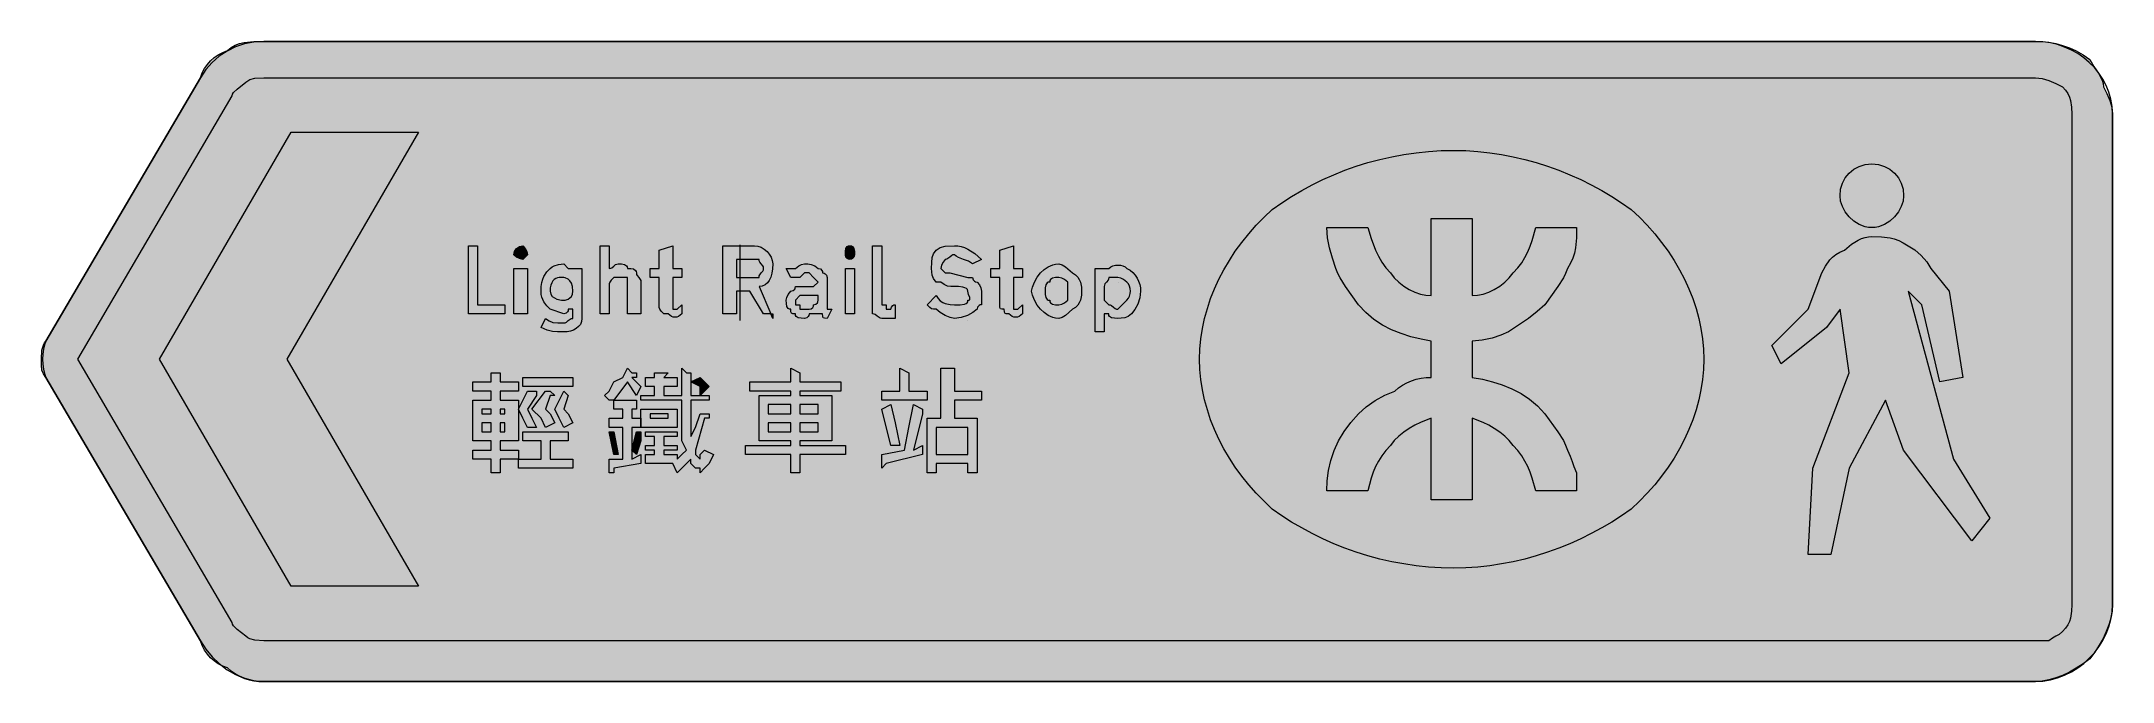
# Model space of a CAD drawing. Header units: metres. Extents: x 9 to 557, y 35 to 204.
import ezdxf

# ---------------------------------------------------------------- set-up
doc = ezdxf.new("R2010")
doc.units = ezdxf.units.M
for name, color, linetype, true_color in [('FILL_BLUE_0000FF', 7, 'Continuous', 0x0000ff), ('FILL_RED_FF0000', 7, 'Continuous', 0xff0000), ('FILL_WHITE_FFFFFF', 7, 'Continuous', 0xffffff), ('STROKE_BLUE_0000FF', 7, 'Continuous', 0x0000ff), ('STROKE_WHITE_FFFFFF', 7, 'Continuous', 0xffffff)]:
    doc.layers.add(name, color=color, linetype=linetype, true_color=true_color)

msp = doc.modelspace()

# ---------------------------------------------------------------- hatches: boundary and pattern name
at = {"layer": 'FILL_BLUE_0000FF', "true_color": 0x0000ff}
h = msp.add_hatch(color=7, dxfattribs=at)
h.dxf.hatch_style = 1
h.paths.add_polyline_path([(59.96, 189.81), (60.24, 190.26), (61.2, 191.16), (63.45, 192.96), (63.95, 193.36), (64.54, 193.65), (65.85, 194.01), (68.25, 194.16), (536.25, 194.16), (538.05, 193.95), (539.85, 193.41), (541.65, 192.64), (543.45, 191.76), (544.24, 190.86), (544.84, 189.96), (545.26, 189.06), (545.55, 188.16), (545.81, 186.36), (545.85, 184.56), (545.85, 54.96), (545.81, 53.16), (545.55, 51.36), (545.26, 50.46), (544.84, 49.56), (544.24, 48.66), (543.45, 47.76), (542.55, 47.05), (541.65, 46.56), (540.75, 46.07), (539.85, 45.36), (536.25, 45.36), (68.25, 45.36), (65.85, 45.51), (64.54, 45.87), (63.95, 46.16), (63.45, 46.56), (61.2, 48.36), (60.24, 49.26), (59.96, 49.71), (59.85, 50.16), (19.05, 119.76), (59.85, 189.36), (59.96, 189.81)])
at = {"layer": 'FILL_RED_FF0000', "true_color": 0xff0000}
h = msp.add_hatch(color=7, dxfattribs=at)
h.dxf.hatch_style = 1
h.paths.add_polyline_path([(379.29, 64.63), (375.96, 64.84), (372.67, 65.18), (369.41, 65.65), (366.2, 66.24), (363.03, 66.96), (359.92, 67.8), (356.85, 68.76), (353.84, 69.83), (350.89, 71.01), (348.01, 72.29), (345.19, 73.67), (342.44, 75.16), (339.76, 76.73), (337.17, 78.4), (334.65, 80.16), (332.46, 82.23), (330.38, 84.37), (328.42, 86.59), (326.59, 88.88), (324.88, 91.23), (323.3, 93.64), (321.86, 96.1), (320.55, 98.61), (319.38, 101.16), (318.36, 103.75), (317.49, 106.37), (316.76, 109.02), (316.19, 111.68), (315.78, 114.37), (315.53, 117.06), (315.45, 119.76), (315.53, 122.46), (315.78, 125.15), (316.19, 127.84), (316.76, 130.5), (317.49, 133.15), (318.36, 135.77), (319.38, 138.36), (320.55, 140.91), (321.86, 143.42), (323.3, 145.88), (324.88, 148.29), (326.59, 150.64), (328.42, 152.93), (330.38, 155.15), (332.46, 157.29), (334.65, 159.36), (337.17, 161.12), (339.76, 162.79), (342.44, 164.36), (345.19, 165.85), (348.01, 167.23), (350.89, 168.51), (353.84, 169.69), (356.85, 170.76), (359.92, 171.72), (363.03, 172.56), (366.2, 173.28), (369.41, 173.87), (372.67, 174.34), (375.96, 174.68), (379.29, 174.89), (382.65, 174.96), (385.8, 174.89), (388.94, 174.68), (392.08, 174.34), (395.19, 173.87), (398.29, 173.28), (401.36, 172.56), (404.4, 171.72), (407.4, 170.76), (410.36, 169.69), (413.27, 168.51), (416.13, 167.23), (418.93, 165.85), (421.67, 164.36), (424.34, 162.79), (426.93, 161.12), (429.45, 159.36), (431.64, 157.29), (433.72, 155.15), (435.68, 152.93), (437.51, 150.64), (439.22, 148.29), (440.8, 145.88), (442.24, 143.42), (443.55, 140.91), (444.72, 138.36), (445.74, 135.77), (446.61, 133.15), (447.34, 130.5), (447.91, 127.84), (448.32, 125.15), (448.57, 122.46), (448.65, 119.76), (448.57, 117.06), (448.32, 114.37), (447.91, 111.68), (447.34, 109.02), (446.61, 106.37), (445.74, 103.75), (444.72, 101.16), (443.55, 98.61), (442.24, 96.1), (440.8, 93.64), (439.22, 91.23), (437.51, 88.88), (435.68, 86.59), (433.72, 84.37), (431.64, 82.23), (429.45, 80.16), (426.93, 78.4), (424.34, 76.73), (421.67, 75.16), (418.93, 73.67), (416.13, 72.29), (413.27, 71.01), (410.36, 69.83), (407.4, 68.76), (404.4, 67.8), (401.36, 66.96), (398.29, 66.24), (395.19, 65.65), (392.08, 65.18), (388.94, 64.84), (385.8, 64.63), (382.65, 64.56), (379.29, 64.63)])
at = {"layer": 'FILL_WHITE_FFFFFF', "true_color": 0xffffff}
h = msp.add_hatch(color=7, dxfattribs=at)
h.dxf.hatch_style = 1
h.paths.add_polyline_path([(538.05, 203.7), (539.85, 203.52), (541.65, 203.19), (543.45, 202.71), (545.25, 202.06), (547.05, 201.23), (548.85, 200.2), (550.65, 198.96), (551.72, 197.16), (552.9, 195.36), (553.86, 193.56), (554.14, 192.66), (554.25, 191.76), (555.13, 189.96), (555.9, 188.16), (556.44, 186.36), (556.65, 184.56), (556.65, 54.96), (556.54, 53.16), (556.22, 51.36), (555.7, 49.56), (555, 47.76), (554.13, 45.96), (553.11, 44.16), (551.94, 42.36), (550.65, 40.56), (548.85, 39.27), (547.05, 38.1), (545.25, 37.08), (543.45, 36.21), (541.65, 35.51), (539.85, 34.99), (538.05, 34.67), (536.25, 34.56), (68.25, 34.56), (66.9, 34.62), (65.57, 34.78), (64.26, 35.07), (63, 35.46), (61.79, 35.97), (60.66, 36.58), (59.6, 37.32), (58.65, 38.16), (57.36, 38.67), (56.17, 39.28), (55.11, 40.02), (54.15, 40.86), (53.31, 41.82), (52.57, 42.88), (51.96, 44.07), (51.45, 45.36), (10.65, 114.96), (9.96, 115.88), (9.6, 116.91), (9.47, 118.17), (9.45, 119.76), (9.6, 122.16), (9.96, 123.47), (10.25, 124.06), (10.65, 124.56), (51.45, 194.16), (51.96, 195.45), (52.57, 196.63), (53.31, 197.7), (54.15, 198.66), (55.11, 199.5), (56.17, 200.23), (57.36, 200.85), (58.65, 201.36), (59.6, 202.15), (60.66, 202.75), (61.79, 203.17), (63, 203.46), (65.57, 203.72), (68.25, 203.76), (536.25, 203.76), (538.05, 203.7)])
h = msp.add_hatch(color=7, dxfattribs=at)
h.dxf.hatch_style = 1
h.paths.add_polyline_path([(109.05, 59.76), (75.45, 59.76), (40.65, 119.76), (75.45, 179.76), (109.05, 179.76), (74.25, 119.76), (109.05, 59.76)])
h = msp.add_hatch(color=7, dxfattribs=at)
h.dxf.hatch_style = 1
h.paths.add_polyline_path([(484.81, 164.7), (485.29, 166.3), (486.04, 167.73), (487.05, 168.96), (488.28, 169.97), (489.71, 170.72), (491.31, 171.2), (493.05, 171.36), (494.79, 171.2), (496.39, 170.72), (497.82, 169.97), (499.05, 168.96), (500.06, 167.73), (500.81, 166.3), (501.29, 164.7), (501.45, 162.96), (501.29, 161.57), (500.81, 160.13), (500.06, 158.72), (499.05, 157.41), (497.82, 156.27), (496.39, 155.37), (494.79, 154.77), (493.94, 154.61), (493.05, 154.56), (492.16, 154.61), (491.31, 154.77), (489.71, 155.37), (488.28, 156.27), (487.05, 157.41), (486.04, 158.72), (485.29, 160.13), (484.81, 161.57), (484.65, 162.96), (484.81, 164.7)])
h = msp.add_hatch(color=7, dxfattribs=at)
h.dxf.hatch_style = 1
h.paths.add_polyline_path([(349.16, 87.66), (349.52, 90.34), (350.13, 93), (351, 95.61), (352.16, 98.17), (353.61, 100.65), (355.37, 103.06), (357.45, 105.36), (359.46, 107.14), (361.8, 108.81), (364.37, 110.25), (367.05, 111.36), (368, 112.2), (369.06, 112.93), (370.19, 113.55), (371.4, 114.06), (372.66, 114.45), (373.97, 114.73), (375.3, 114.9), (376.65, 114.96), (376.65, 124.56), (373.95, 125.07), (371.29, 125.72), (368.68, 126.54), (366.15, 127.56), (363.74, 128.8), (361.46, 130.3), (359.36, 132.07), (357.45, 134.16), (354, 138.96), (352.56, 141.25), (351.95, 142.46), (351.45, 143.76), (350.57, 146.46), (349.8, 149.16), (349.26, 151.86), (349.05, 154.56), (359.85, 154.56), (360.79, 151.67), (361.95, 148.56), (362.69, 146.99), (363.56, 145.45), (364.61, 143.96), (365.85, 142.56), (366.86, 141.27), (368.04, 140.1), (369.37, 139.08), (370.8, 138.21), (372.28, 137.51), (373.78, 136.99), (375.25, 136.67), (376.65, 136.56), (376.65, 156.96), (387.45, 156.96), (387.45, 136.56), (388.85, 136.67), (390.32, 136.99), (391.82, 137.51), (393.3, 138.21), (394.73, 139.08), (396.06, 140.1), (397.24, 141.27), (398.25, 142.56), (399.49, 143.91), (400.54, 145.28), (401.41, 146.67), (402.15, 148.11), (402.77, 149.6), (403.31, 151.17), (404.25, 154.56), (415.05, 154.56), (415.01, 151.86), (414.75, 149.16), (414.46, 147.81), (414.04, 146.46), (413.44, 145.11), (412.65, 143.76), (412.15, 142.46), (411.54, 141.25), (410.1, 138.96), (406.65, 134.16), (404.64, 132.36), (402.3, 130.56), (397.05, 126.96), (395.04, 126.08), (392.7, 125.31), (390.13, 124.77), (387.45, 124.56), (387.45, 114.96), (390.15, 114.45), (392.81, 113.8), (395.42, 112.98), (397.95, 111.96), (400.36, 110.72), (402.64, 109.22), (404.74, 107.45), (406.65, 105.36), (410.1, 100.56), (411.54, 98.27), (412.15, 97.06), (412.65, 95.76), (413.36, 94.15), (413.85, 92.76), (414.34, 91.37), (415.05, 89.76), (415.05, 84.96), (404.25, 84.96), (403.31, 88.35), (402.77, 89.92), (402.15, 91.41), (401.41, 92.85), (400.54, 94.24), (399.49, 95.61), (398.25, 96.96), (397.24, 98.25), (396.06, 99.43), (394.73, 100.5), (393.3, 101.46), (391.82, 102.3), (390.32, 103.03), (387.45, 104.16), (387.45, 82.56), (376.65, 82.56), (376.65, 104.16), (373.78, 103.03), (372.28, 102.3), (370.8, 101.46), (369.37, 100.5), (368.04, 99.43), (366.86, 98.25), (365.85, 96.96), (364.61, 95.61), (363.56, 94.24), (362.69, 92.85), (361.95, 91.41), (361.33, 89.92), (360.79, 88.35), (359.85, 84.96), (349.05, 84.96), (349.16, 87.66)])
h = msp.add_hatch(color=7, dxfattribs=at)
h.dxf.hatch_style = 1
h.paths.add_polyline_path([(122.25, 149.76), (124.65, 149.76), (124.65, 134.16), (131.85, 134.16), (131.85, 131.76), (122.25, 131.76), (122.25, 149.76)])
h = msp.add_hatch(color=7, dxfattribs=at)
h.dxf.hatch_style = 1
h.paths.add_polyline_path([(136.65, 146.16), (135.77, 146.35), (135, 146.76), (134.25, 147.36), (134.46, 148.24), (135, 149.01), (135.77, 149.55), (136.65, 149.76), (137.25, 149.01), (137.66, 148.24), (137.85, 147.36), (136.65, 146.16)])
h = msp.add_hatch(color=7, dxfattribs=at)
h.dxf.hatch_style = 1
h.paths.add_polyline_path([(164.25, 140.16), (164.25, 141.36), (161.85, 141.36), (160.65, 141.36), (159.96, 140.65), (159.6, 140.16), (159.47, 139.67), (159.45, 138.96), (159.45, 131.76), (157.05, 131.76), (157.05, 149.76), (159.45, 149.76), (159.45, 143.76), (159.85, 143.81), (160.16, 143.95), (160.65, 144.36), (161.14, 144.77), (161.45, 144.91), (161.85, 144.96), (162.73, 144.94), (163.5, 144.81), (164.04, 144.45), (164.2, 144.16), (164.25, 143.76), (165.13, 143.74), (165.9, 143.61), (166.44, 143.25), (166.6, 142.96), (166.65, 142.56), (166.7, 142.16), (166.84, 141.85), (167.25, 141.36), (167.66, 140.87), (167.8, 140.56), (167.85, 140.16), (167.85, 131.76), (164.25, 131.76), (164.25, 138.96), (164.25, 140.16)])
h = msp.add_hatch(color=7, dxfattribs=at)
h.dxf.hatch_style = 1
h.paths.add_polyline_path([(176.25, 132.96), (177.45, 132.96), (178.65, 134.16), (178.65, 131.76), (177.75, 131.08), (177.3, 130.92), (176.85, 130.86), (176.4, 130.92), (175.95, 131.08), (175.05, 131.76), (173.85, 131.76), (173.16, 132.47), (172.8, 132.96), (172.67, 133.45), (172.65, 134.16), (172.65, 141.36), (170.25, 141.36), (170.25, 143.76), (172.65, 143.76), (172.65, 148.56), (176.25, 149.76), (176.25, 143.76), (178.65, 143.76), (178.65, 141.36), (176.25, 141.36), (176.25, 134.16), (176.25, 132.96)])
h = msp.add_hatch(color=7, dxfattribs=at)
h.dxf.hatch_style = 1
h.paths.add_polyline_path([(193.05, 131.76), (189.45, 131.76), (189.45, 149.76), (197.85, 149.76), (198.75, 149.65), (199.61, 149.35), (200.42, 148.87), (201.15, 148.26), (201.76, 147.53), (202.24, 146.72), (202.54, 145.86), (202.65, 144.96), (202.59, 143.67), (202.42, 142.5), (202.14, 141.48), (201.75, 140.61), (201.24, 139.91), (200.62, 139.39), (199.89, 139.07), (199.05, 138.96), (202.14, 131.76), (200.25, 131.76), (196.65, 137.76), (193.05, 137.76), (193.05, 131.76)])
h.paths.add_polyline_path([(199.05, 141.36), (199.1, 141.76), (199.24, 142.07), (199.65, 142.56), (200.06, 143.05), (200.2, 143.36), (200.25, 143.76), (200.2, 144.16), (200.06, 144.47), (199.65, 144.96), (199.24, 145.45), (199.1, 145.76), (199.05, 146.16), (197.85, 146.16), (193.05, 146.16), (193.05, 141.36), (197.85, 141.36), (199.05, 141.36)], flags=16)
h = msp.add_hatch(color=7, dxfattribs=at)
h.dxf.hatch_style = 1
h.paths.add_polyline_path([(224.1, 146.76), (223.74, 146.35), (223.45, 146.21), (223.05, 146.16), (222.65, 146.21), (222.36, 146.35), (222, 146.76), (221.85, 147.36), (221.87, 148.24), (222, 149.01), (222.36, 149.55), (222.65, 149.71), (223.05, 149.76), (223.45, 149.71), (223.74, 149.55), (224.1, 149.01), (224.23, 148.24), (224.25, 147.36), (224.1, 146.76)])
h = msp.add_hatch(color=7, dxfattribs=at)
h.dxf.hatch_style = 1
h.paths.add_polyline_path([(229.05, 149.76), (231.45, 149.76), (231.45, 134.16), (232.65, 134.16), (232.65, 132.96), (233.85, 132.96), (234, 133.56), (234.36, 133.97), (234.65, 134.11), (235.05, 134.16), (235.05, 130.56), (232.65, 130.56), (231.45, 130.56), (231.05, 130.61), (230.74, 130.75), (230.25, 131.16), (229.76, 131.57), (229.45, 131.71), (229.05, 131.76), (229.05, 134.16), (229.05, 149.76)])
h = msp.add_hatch(color=7, dxfattribs=at)
h.dxf.hatch_style = 1
h.paths.add_polyline_path([(254.95, 145.36), (254.36, 145.67), (253.05, 146.16), (251.74, 146.65), (251.15, 146.96), (250.65, 147.36), (250.25, 147.31), (249.94, 147.17), (249.45, 146.76), (248.96, 146.35), (248.65, 146.21), (248.25, 146.16), (247.65, 145.41), (247.24, 144.64), (247.05, 143.76), (248.25, 142.56), (249.45, 142.56), (254.25, 141.36), (255.45, 141.36), (255.6, 140.76), (255.96, 140.35), (256.25, 140.21), (256.65, 140.16), (257.25, 139.41), (257.66, 138.64), (257.85, 137.76), (257.85, 136.56), (257.85, 135.36), (257.85, 134.16), (257.45, 134.11), (257.16, 133.97), (256.8, 133.56), (256.65, 132.96), (255.54, 132.08), (254.1, 131.31), (252.43, 130.77), (250.65, 130.56), (249.56, 130.77), (248.25, 131.31), (246.94, 132.08), (245.85, 132.96), (245.14, 132.98), (244.65, 133.11), (244.16, 133.47), (243.45, 134.16), (245.85, 136.56), (246.35, 135.77), (246.94, 135.17), (247.58, 134.75), (248.25, 134.46), (249.56, 134.2), (250.65, 134.16), (252.22, 134.18), (253.35, 134.31), (253.74, 134.45), (254.02, 134.67), (254.19, 134.96), (254.25, 135.36), (254.59, 135.41), (254.76, 135.57), (254.7, 136.11), (254.42, 136.88), (254.25, 137.76), (254.14, 138.16), (253.86, 138.45), (253.43, 138.67), (252.9, 138.81), (251.72, 138.94), (250.65, 138.96), (249.75, 138.98), (248.85, 139.11), (247.95, 139.47), (247.05, 140.16), (245.85, 140.16), (245.16, 141.06), (244.8, 141.96), (244.67, 142.86), (244.65, 143.76), (244.67, 145.35), (244.8, 146.61), (245.16, 147.64), (245.85, 148.56), (246.35, 148.96), (246.94, 149.25), (248.25, 149.61), (250.65, 149.76), (251.55, 149.7), (252.45, 149.53), (253.35, 149.25), (254.25, 148.86), (256.05, 147.73), (257.85, 146.16), (255.45, 144.96), (254.95, 145.36)])
h = msp.add_hatch(color=7, dxfattribs=at)
h.dxf.hatch_style = 1
h.paths.add_polyline_path([(266.25, 132.96), (267.45, 132.96), (268.65, 134.16), (268.65, 131.76), (267.75, 131.08), (267.3, 130.92), (266.85, 130.86), (266.4, 130.92), (265.95, 131.08), (265.05, 131.76), (264.36, 131.78), (264, 131.91), (263.87, 132.27), (263.85, 132.96), (263.16, 132.98), (262.8, 133.11), (262.67, 133.47), (262.65, 134.16), (262.65, 141.36), (260.25, 141.36), (260.25, 143.76), (262.65, 143.76), (262.65, 148.56), (266.25, 149.76), (266.25, 143.76), (268.65, 143.76), (268.65, 141.36), (266.25, 141.36), (266.25, 134.16), (266.25, 132.96)])
h = msp.add_hatch(color=7, dxfattribs=at)
h.dxf.hatch_style = 1
h.paths.add_polyline_path([(476.25, 68.16), (477.45, 90.96), (487.05, 116.16), (484.65, 132.96), (481.05, 128.16), (469.05, 118.56), (466.65, 123.36), (476.25, 132.96), (479.85, 142.56), (480.79, 144.34), (481.95, 146.01), (482.69, 146.77), (483.56, 147.45), (484.61, 148.06), (485.85, 148.56), (487.65, 150.13), (489.45, 151.26), (490.35, 151.65), (491.25, 151.93), (492.15, 152.1), (493.05, 152.16), (495.56, 152.12), (497.85, 151.86), (498.98, 151.57), (500.14, 151.15), (501.35, 150.55), (502.65, 149.76), (504.43, 148.65), (506.1, 147.21), (507.54, 145.54), (508.65, 143.76), (513.45, 137.76), (517.05, 114.96), (511.05, 113.76), (506.25, 134.16), (502.65, 137.76), (514.65, 93.36), (524.25, 77.76), (519.45, 71.76), (501.45, 95.76), (496.65, 108.96), (487.05, 90.96), (482.25, 68.16), (476.25, 68.16)])
h = msp.add_hatch(color=7, dxfattribs=at)
h.dxf.hatch_style = 1
h.paths.add_polyline_path([(134.25, 131.76), (134.25, 143.76), (137.85, 143.76), (137.85, 131.76), (134.25, 131.76)])
h = msp.add_hatch(color=7, dxfattribs=at)
h.dxf.hatch_style = 1
h.paths.add_polyline_path([(152.25, 130.56), (152.14, 129.72), (151.84, 128.98), (151.36, 128.37), (150.75, 127.86), (150.02, 127.47), (149.21, 127.18), (148.35, 127.02), (147.45, 126.96), (145.84, 126.98), (144.45, 127.11), (143.06, 127.47), (141.45, 128.16), (142.65, 130.56), (143.57, 129.87), (144.6, 129.51), (145.86, 129.38), (147.45, 129.36), (147.85, 129.41), (148.16, 129.55), (148.65, 129.96), (149.14, 130.37), (149.45, 130.51), (149.85, 130.56), (149.85, 131.76), (149.85, 132.96), (148.65, 132.96), (148.6, 132.56), (148.46, 132.27), (148.05, 131.91), (147.45, 131.76), (143.85, 132.96), (142.97, 133.88), (142.2, 134.91), (141.66, 136.17), (141.5, 136.91), (141.45, 137.76), (141.5, 139), (141.66, 140.05), (141.89, 140.92), (142.2, 141.66), (142.97, 142.82), (143.85, 143.76), (144.35, 144.16), (144.92, 144.45), (146.1, 144.81), (147.45, 144.96), (148.65, 143.76), (149.85, 143.76), (152.25, 143.76), (152.25, 130.56)])
h.paths.add_polyline_path([(145.8, 141.3), (145.37, 141.13), (144.96, 140.85), (144.6, 140.46), (144.29, 139.95), (144.06, 139.33), (143.9, 138.6), (143.85, 137.76), (144, 136.97), (144.41, 136.37), (144.99, 135.95), (145.65, 135.66), (146.89, 135.4), (147.45, 135.36), (147.82, 135.4), (148.65, 135.66), (149.09, 135.95), (149.47, 136.37), (149.75, 136.97), (149.85, 137.76), (149.75, 138.95), (149.47, 139.84), (149.09, 140.48), (148.65, 140.91), (147.82, 141.3), (147.45, 141.36), (146.25, 141.36), (145.8, 141.3)], flags=16)
h = msp.add_hatch(color=7, dxfattribs=at)
h.dxf.hatch_style = 1
h.paths.add_polyline_path([(208.65, 143.76), (209.53, 144.45), (210.3, 144.81), (211.05, 144.96), (211.95, 144.94), (212.85, 144.81), (213.75, 144.45), (214.65, 143.76), (215.25, 143.61), (215.66, 143.25), (215.8, 142.96), (215.85, 142.56), (216.25, 142.51), (216.54, 142.37), (216.9, 141.96), (217.05, 141.36), (217.05, 138.96), (217.05, 134.16), (217.05, 132.96), (218.25, 132.96), (217.05, 130.56), (216.36, 130.58), (216, 130.71), (215.87, 131.07), (215.85, 131.76), (214.65, 131.76), (212.25, 131.76), (212.2, 131.36), (212.06, 131.07), (211.65, 130.71), (211.05, 130.56), (210.17, 130.58), (209.4, 130.71), (208.86, 131.07), (208.7, 131.36), (208.65, 131.76), (207.96, 131.78), (207.6, 131.91), (207.47, 132.27), (207.45, 132.96), (207.05, 133.01), (206.76, 133.17), (206.4, 133.71), (206.27, 134.48), (206.25, 135.36), (206.4, 136.11), (206.76, 136.88), (207.45, 137.76), (208.05, 137.91), (208.46, 138.27), (208.6, 138.56), (208.65, 138.96), (211.05, 138.96), (212.25, 138.96), (213.45, 138.96), (214.65, 140.16), (213.45, 141.36), (212.25, 142.56), (211.05, 142.56), (209.85, 141.36), (207.45, 141.36), (206.25, 143.76), (207.45, 143.76), (208.65, 143.76)])
h.paths.add_polyline_path([(212.85, 133.11), (213.26, 133.47), (213.4, 133.76), (213.45, 134.16), (214.05, 134.31), (214.46, 134.67), (214.6, 134.96), (214.65, 135.36), (214.65, 136.56), (212.25, 136.56), (211.05, 136.56), (209.85, 136.56), (208.65, 135.36), (208.65, 134.16), (209.85, 134.16), (209.85, 132.96), (211.05, 132.96), (212.25, 132.96), (212.85, 133.11)], flags=16)
h = msp.add_hatch(color=7, dxfattribs=at)
h.dxf.hatch_style = 1
h.paths.add_polyline_path([(221.85, 131.76), (221.85, 143.76), (224.25, 143.76), (224.25, 131.76), (221.85, 131.76)])
h = msp.add_hatch(color=7, dxfattribs=at)
h.dxf.hatch_style = 1
h.paths.add_polyline_path([(271.8, 140.16), (272.57, 141.47), (273.45, 142.56), (274.37, 143.44), (275.4, 144.21), (276.66, 144.75), (277.4, 144.91), (278.25, 144.96), (279.15, 144.75), (280.05, 144.21), (281.85, 142.56), (282.64, 142.06), (283.24, 141.47), (283.66, 140.83), (283.95, 140.16), (284.21, 138.85), (284.25, 137.76), (284.21, 136.67), (283.95, 135.36), (283.66, 134.69), (283.24, 134.05), (282.64, 133.46), (281.85, 132.96), (280.05, 131.31), (279.15, 130.77), (278.25, 130.56), (277.4, 130.61), (276.66, 130.77), (275.4, 131.31), (274.37, 132.08), (273.45, 132.96), (272.57, 134.05), (271.8, 135.36), (271.26, 136.67), (271.05, 137.76), (271.26, 138.85), (271.8, 140.16)])
h.paths.add_polyline_path([(276.6, 141.21), (276.06, 140.85), (275.9, 140.56), (275.85, 140.16), (275.45, 140.11), (275.16, 139.95), (274.8, 139.41), (274.67, 138.64), (274.65, 137.76), (274.67, 136.88), (274.8, 136.11), (275.16, 135.57), (275.45, 135.41), (275.85, 135.36), (275.9, 134.96), (276.06, 134.67), (276.6, 134.31), (277.37, 134.18), (278.25, 134.16), (279, 134.31), (279.77, 134.67), (280.65, 135.36), (280.65, 137.76), (280.65, 140.16), (279.77, 140.85), (279, 141.21), (278.25, 141.36), (277.37, 141.34), (276.6, 141.21)], flags=16)
h = msp.add_hatch(color=7, dxfattribs=at)
h.dxf.hatch_style = 1
h.paths.add_polyline_path([(292.54, 144.43), (293.18, 144.6), (293.85, 144.66), (294.52, 144.6), (295.16, 144.43), (295.75, 144.15), (296.25, 143.76), (297.09, 143.26), (297.82, 142.65), (298.44, 141.97), (298.95, 141.21), (299.34, 140.4), (299.62, 139.54), (299.79, 138.66), (299.85, 137.76), (299.64, 135.98), (299.1, 134.31), (298.33, 132.87), (297.45, 131.76), (296.55, 131.07), (295.65, 130.71), (294.75, 130.58), (293.85, 130.56), (292.97, 130.58), (292.2, 130.71), (291.66, 131.07), (291.5, 131.36), (291.45, 131.76), (290.25, 131.76), (290.25, 126.96), (287.85, 126.96), (287.85, 143.76), (290.25, 143.76), (291.45, 143.76), (291.95, 144.15), (292.54, 144.43)])
h.paths.add_polyline_path([(291.26, 140.65), (290.85, 140.16), (290.44, 139.67), (290.3, 139.36), (290.25, 138.96), (290.25, 136.56), (290.25, 135.36), (291.45, 134.16), (291.85, 134.11), (292.16, 133.97), (292.65, 133.56), (293.14, 133.15), (293.45, 133.01), (293.85, 132.96), (296.25, 135.36), (296.64, 135.86), (296.92, 136.45), (297.09, 137.09), (297.15, 137.76), (297.09, 138.43), (296.92, 139.07), (296.64, 139.66), (296.25, 140.16), (295.37, 140.85), (294.6, 141.21), (293.85, 141.36), (291.45, 141.36), (291.4, 140.96), (291.26, 140.65)], flags=16)
h = msp.add_hatch(color=7, dxfattribs=at)
h.dxf.hatch_style = 1
h.paths.add_polyline_path([(202.65, 131.76), (202.65, 130.56), (202.14, 131.76), (202.65, 131.76)])
h = msp.add_hatch(color=7, dxfattribs=at)
h.dxf.hatch_style = 1
h.paths.add_polyline_path([(130.65, 114.96), (130.65, 113.76), (135.45, 113.76), (135.45, 111.36), (130.65, 111.36), (130.65, 108.96), (135.45, 108.96), (135.45, 98.16), (130.65, 98.16), (130.65, 95.76), (135.45, 95.76), (135.45, 93.36), (130.65, 93.36), (130.65, 89.76), (128.25, 89.76), (128.25, 93.36), (123.45, 93.36), (123.45, 95.76), (128.25, 95.76), (128.25, 98.16), (123.45, 98.16), (123.45, 108.96), (128.25, 108.96), (128.25, 111.36), (123.45, 111.36), (123.45, 113.76), (128.25, 113.76), (128.25, 116.16), (129.45, 116.16), (130.65, 116.16), (130.65, 114.96)])
h.paths.add_polyline_path([(128.25, 105.36), (128.25, 106.56), (125.85, 106.56), (125.85, 105.36), (128.25, 105.36)], flags=16)
h.paths.add_polyline_path([(130.65, 105.36), (131.85, 105.36), (131.85, 106.56), (130.65, 106.56), (130.65, 105.36)], flags=16)
h.paths.add_polyline_path([(125.85, 102.96), (125.85, 100.56), (128.25, 100.56), (128.25, 102.96), (125.85, 102.96)], flags=16)
h.paths.add_polyline_path([(131.85, 102.96), (130.65, 102.96), (130.65, 100.56), (131.85, 100.56), (131.85, 102.96)], flags=16)
h = msp.add_hatch(color=7, dxfattribs=at)
h.dxf.hatch_style = 1
h.paths.add_polyline_path([(149.85, 114.96), (149.85, 112.56), (136.65, 112.56), (136.65, 114.96), (149.85, 114.96)])
h = msp.add_hatch(color=7, dxfattribs=at)
h.dxf.hatch_style = 1
h.paths.add_polyline_path([(160.65, 113.76), (163.05, 114.96), (164.25, 117.36), (165.45, 116.16), (166.65, 116.16), (166.65, 114.96), (165.45, 114.96), (167.85, 112.56), (166.65, 110.16), (164.25, 113.76), (160.65, 108.96), (159.45, 108.96), (158.25, 110.16), (159.45, 111.36), (160.65, 113.76)])
h = msp.add_hatch(color=7, dxfattribs=at)
h.dxf.hatch_style = 1
h.paths.add_polyline_path([(171.45, 114.96), (171.45, 116.16), (173.85, 116.16), (175.05, 116.16), (173.85, 114.96), (177.45, 114.96), (177.45, 112.56), (173.85, 112.56), (173.85, 110.16), (178.65, 110.16), (178.65, 117.36), (179.85, 116.16), (181.05, 116.16), (181.05, 114.96), (181.05, 110.16), (185.85, 110.16), (185.85, 108.96), (181.05, 108.96), (181.05, 102.96), (181.05, 99.36), (182.25, 101.76), (183.45, 105.36), (184.65, 105.36), (185.85, 105.36), (185.85, 104.16), (184.65, 104.16), (182.25, 95.76), (182.25, 94.56), (183.45, 93.36), (183.45, 94.56), (184.65, 95.76), (187.05, 94.56), (185.85, 92.16), (184.65, 90.96), (183.45, 89.76), (183.45, 90.96), (182.25, 90.96), (181.05, 92.16), (181.05, 93.36), (177.45, 89.76), (176.25, 92.16), (169.05, 92.16), (169.05, 94.56), (171.45, 94.56), (171.45, 95.76), (169.05, 95.76), (169.05, 96.96), (171.45, 96.96), (171.45, 99.36), (169.05, 99.36), (169.05, 100.56), (177.45, 100.56), (177.45, 99.36), (173.85, 99.36), (173.85, 96.96), (177.45, 96.96), (177.45, 95.76), (173.85, 95.76), (173.85, 94.56), (177.45, 94.56), (177.45, 93.36), (178.65, 94.56), (179.85, 95.76), (178.65, 98.16), (178.65, 100.56), (178.65, 104.16), (178.65, 108.96), (167.85, 108.96), (167.85, 110.16), (171.45, 110.16), (171.45, 112.56), (169.05, 112.56), (169.05, 114.96), (171.45, 114.96)])
h = msp.add_hatch(color=7, dxfattribs=at)
h.dxf.hatch_style = 1
h.paths.add_polyline_path([(183.45, 112.56), (181.05, 113.76), (183.45, 114.96), (185.85, 112.56), (183.45, 110.16), (183.45, 112.56)])
h = msp.add_hatch(color=7, dxfattribs=at)
h.dxf.hatch_style = 1
h.paths.add_polyline_path([(220.65, 113.76), (220.65, 111.36), (209.85, 111.36), (209.85, 110.16), (218.25, 110.16), (218.25, 98.16), (209.85, 98.16), (209.85, 96.96), (221.85, 96.96), (221.85, 94.56), (209.85, 94.56), (209.85, 89.76), (207.45, 89.76), (207.45, 94.56), (195.45, 94.56), (195.45, 96.96), (207.45, 96.96), (207.45, 98.16), (199.05, 98.16), (199.05, 110.16), (207.45, 110.16), (207.45, 111.36), (196.65, 111.36), (196.65, 113.76), (207.45, 113.76), (207.45, 117.36), (209.85, 116.16), (209.85, 113.76), (220.65, 113.76)])
h.paths.add_polyline_path([(207.45, 105.36), (207.45, 107.76), (201.45, 107.76), (201.45, 105.36), (207.45, 105.36)], flags=16)
h.paths.add_polyline_path([(201.45, 100.56), (207.45, 100.56), (207.45, 102.96), (201.45, 102.96), (201.45, 100.56)], flags=16)
h.paths.add_polyline_path([(209.85, 107.76), (209.85, 105.36), (214.65, 105.36), (214.65, 107.76), (209.85, 107.76)], flags=16)
h.paths.add_polyline_path([(214.65, 102.96), (209.85, 102.96), (209.85, 100.56), (214.65, 100.56), (214.65, 102.96)], flags=16)
h = msp.add_hatch(color=7, dxfattribs=at)
h.dxf.hatch_style = 1
h.paths.add_polyline_path([(236.25, 111.36), (236.25, 117.36), (238.65, 116.16), (238.65, 111.36), (243.45, 111.36), (243.45, 108.96), (231.45, 108.96), (231.45, 111.36), (236.25, 111.36)])
h = msp.add_hatch(color=7, dxfattribs=at)
h.dxf.hatch_style = 1
h.paths.add_polyline_path([(247.05, 117.36), (250.65, 117.36), (250.65, 116.16), (250.65, 111.36), (257.85, 111.36), (257.85, 108.96), (250.65, 108.96), (250.65, 104.16), (256.65, 104.16), (256.65, 89.76), (254.25, 89.76), (254.25, 92.16), (245.85, 92.16), (245.85, 89.76), (243.45, 89.76), (243.45, 104.16), (247.05, 104.16), (247.05, 117.36)])
h.paths.add_polyline_path([(254.25, 101.76), (245.85, 101.76), (245.85, 94.56), (254.25, 94.56), (254.25, 101.76)], flags=16)
h = msp.add_hatch(color=7, dxfattribs=at)
h.dxf.hatch_style = 1
h.paths.add_polyline_path([(139.05, 111.36), (140.25, 111.36), (140.25, 110.16), (137.85, 106.56), (139.05, 104.16), (140.25, 101.76), (137.85, 101.76), (136.65, 104.16), (135.45, 106.56), (137.85, 111.36), (139.05, 111.36)])
h = msp.add_hatch(color=7, dxfattribs=at)
h.dxf.hatch_style = 1
h.paths.add_polyline_path([(143.85, 111.36), (145.05, 110.16), (143.85, 110.16), (142.65, 106.56), (143.85, 105.36), (145.05, 102.96), (142.65, 101.76), (141.45, 104.16), (139.05, 106.56), (142.65, 111.36), (143.85, 111.36)])
h = msp.add_hatch(color=7, dxfattribs=at)
h.dxf.hatch_style = 1
h.paths.add_polyline_path([(148.65, 105.36), (149.85, 102.96), (147.45, 101.76), (146.25, 104.16), (145.05, 106.56), (147.45, 111.36), (148.65, 110.16), (147.45, 106.56), (148.65, 105.36)])
h = msp.add_hatch(color=7, dxfattribs=at)
h.dxf.hatch_style = 1
h.paths.add_polyline_path([(160.65, 90.96), (160.65, 89.76), (159.45, 89.76), (159.45, 90.96), (159.45, 93.36), (163.05, 93.36), (163.05, 101.76), (159.45, 101.76), (159.45, 104.16), (163.05, 104.16), (163.05, 106.56), (160.65, 106.56), (160.65, 108.96), (166.65, 108.96), (166.65, 106.56), (165.45, 106.56), (165.45, 104.16), (167.85, 104.16), (167.85, 101.76), (165.45, 101.76), (165.45, 95.76), (165.45, 93.36), (167.85, 94.56), (167.85, 92.16), (160.65, 90.96)])
h = msp.add_hatch(color=7, dxfattribs=at)
h.dxf.hatch_style = 1
h.paths.add_polyline_path([(177.45, 101.76), (167.85, 101.76), (167.85, 106.56), (177.45, 106.56), (177.45, 101.76)])
h.paths.add_polyline_path([(175.05, 105.36), (170.25, 105.36), (170.25, 104.16), (175.05, 104.16), (175.05, 105.36)], flags=16)
h = msp.add_hatch(color=7, dxfattribs=at)
h.dxf.hatch_style = 1
h.paths.add_polyline_path([(237.45, 95.76), (238.65, 101.76), (239.85, 107.76), (242.25, 106.56), (242.25, 105.36), (239.85, 95.76), (242.25, 96.96), (242.25, 94.56), (232.65, 92.16), (231.45, 90.96), (231.45, 92.16), (231.45, 94.56), (237.45, 95.76)])
h = msp.add_hatch(color=7, dxfattribs=at)
h.dxf.hatch_style = 1
h.paths.add_polyline_path([(231.45, 106.56), (233.85, 107.76), (235.05, 102.96), (236.25, 96.96), (233.85, 96.96), (231.45, 106.56)])
h = msp.add_hatch(color=7, dxfattribs=at)
h.dxf.hatch_style = 1
h.paths.add_polyline_path([(148.65, 100.56), (148.65, 98.16), (143.85, 98.16), (143.85, 93.36), (149.85, 93.36), (149.85, 90.96), (135.45, 90.96), (135.45, 93.36), (141.45, 93.36), (141.45, 98.16), (136.65, 98.16), (136.65, 100.56), (148.65, 100.56)])
h = msp.add_hatch(color=7, dxfattribs=at)
h.dxf.hatch_style = 1
h.paths.add_polyline_path([(159.45, 100.56), (160.65, 100.56), (161.85, 94.56), (160.65, 94.56), (159.45, 100.56)])
h = msp.add_hatch(color=7, dxfattribs=at)
h.dxf.hatch_style = 1
h.paths.add_polyline_path([(167.85, 99.36), (167.85, 98.16), (166.65, 94.56), (165.45, 95.76), (166.65, 100.56), (167.85, 100.56), (167.85, 99.36)])

# ---------------------------------------------------------------- linework, layer by layer
at = {"layer": 'FILL_BLUE_0000FF', "lineweight": 0, "true_color": 0x0000ff}
msp.add_lwpolyline([(59.96, 189.81), (60.24, 190.26), (61.2, 191.16), (63.45, 192.96), (63.95, 193.36), (64.54, 193.65), (65.85, 194.01), (68.25, 194.16), (536.25, 194.16), (538.05, 193.95), (539.85, 193.41), (541.65, 192.64), (543.45, 191.76), (544.24, 190.86), (544.84, 189.96), (545.26, 189.06), (545.55, 188.16), (545.81, 186.36), (545.85, 184.56), (545.85, 54.96), (545.81, 53.16), (545.55, 51.36), (545.26, 50.46), (544.84, 49.56), (544.24, 48.66), (543.45, 47.76), (542.55, 47.05), (541.65, 46.56), (540.75, 46.07), (539.85, 45.36), (536.25, 45.36), (68.25, 45.36), (65.85, 45.51), (64.54, 45.87), (63.95, 46.16), (63.45, 46.56), (61.2, 48.36), (60.24, 49.26), (59.96, 49.71), (59.85, 50.16), (19.05, 119.76), (59.85, 189.36)], close=True, dxfattribs=at)
at = {"layer": 'FILL_RED_FF0000', "lineweight": 0, "true_color": 0xff0000}
msp.add_lwpolyline([(379.29, 64.63), (375.96, 64.84), (372.67, 65.18), (369.41, 65.65), (366.2, 66.24), (363.03, 66.96), (359.92, 67.8), (356.85, 68.76), (353.84, 69.83), (350.89, 71.01), (348.01, 72.29), (345.19, 73.67), (342.44, 75.16), (339.76, 76.73), (337.17, 78.4), (334.65, 80.16), (332.46, 82.23), (330.38, 84.37), (328.42, 86.59), (326.59, 88.88), (324.88, 91.23), (323.3, 93.64), (321.86, 96.1), (320.55, 98.61), (319.38, 101.16), (318.36, 103.75), (317.49, 106.37), (316.76, 109.02), (316.19, 111.68), (315.78, 114.37), (315.53, 117.06), (315.45, 119.76), (315.53, 122.46), (315.78, 125.15), (316.19, 127.84), (316.76, 130.5), (317.49, 133.15), (318.36, 135.77), (319.38, 138.36), (320.55, 140.91), (321.86, 143.42), (323.3, 145.88), (324.88, 148.29), (326.59, 150.64), (328.42, 152.93), (330.38, 155.15), (332.46, 157.29), (334.65, 159.36), (337.17, 161.12), (339.76, 162.79), (342.44, 164.36), (345.19, 165.85), (348.01, 167.23), (350.89, 168.51), (353.84, 169.69), (356.85, 170.76), (359.92, 171.72), (363.03, 172.56), (366.2, 173.28), (369.41, 173.87), (372.67, 174.34), (375.96, 174.68), (379.29, 174.89), (382.65, 174.96), (385.8, 174.89), (388.94, 174.68), (392.08, 174.34), (395.19, 173.87), (398.29, 173.28), (401.36, 172.56), (404.4, 171.72), (407.4, 170.76), (410.36, 169.69), (413.27, 168.51), (416.13, 167.23), (418.93, 165.85), (421.67, 164.36), (424.34, 162.79), (426.93, 161.12), (429.45, 159.36), (431.64, 157.29), (433.72, 155.15), (435.68, 152.93), (437.51, 150.64), (439.22, 148.29), (440.8, 145.88), (442.24, 143.42), (443.55, 140.91), (444.72, 138.36), (445.74, 135.77), (446.61, 133.15), (447.34, 130.5), (447.91, 127.84), (448.32, 125.15), (448.57, 122.46), (448.65, 119.76), (448.57, 117.06), (448.32, 114.37), (447.91, 111.68), (447.34, 109.02), (446.61, 106.37), (445.74, 103.75), (444.72, 101.16), (443.55, 98.61), (442.24, 96.1), (440.8, 93.64), (439.22, 91.23), (437.51, 88.88), (435.68, 86.59), (433.72, 84.37), (431.64, 82.23), (429.45, 80.16), (426.93, 78.4), (424.34, 76.73), (421.67, 75.16), (418.93, 73.67), (416.13, 72.29), (413.27, 71.01), (410.36, 69.83), (407.4, 68.76), (404.4, 67.8), (401.36, 66.96), (398.29, 66.24), (395.19, 65.65), (392.08, 65.18), (388.94, 64.84), (385.8, 64.63), (382.65, 64.56)], close=True, dxfattribs=at)
at = {"layer": 'FILL_WHITE_FFFFFF', "lineweight": 0, "true_color": 0xffffff}
for points in [[(538.05, 203.7), (539.85, 203.52), (541.65, 203.19), (543.45, 202.71), (545.25, 202.06), (547.05, 201.23), (548.85, 200.2), (550.65, 198.96), (551.72, 197.16), (552.9, 195.36), (553.86, 193.56), (554.14, 192.66), (554.25, 191.76), (555.13, 189.96), (555.9, 188.16), (556.44, 186.36), (556.65, 184.56), (556.65, 54.96), (556.54, 53.16), (556.22, 51.36), (555.7, 49.56), (555, 47.76), (554.13, 45.96), (553.11, 44.16), (551.94, 42.36), (550.65, 40.56), (548.85, 39.27), (547.05, 38.1), (545.25, 37.08), (543.45, 36.21), (541.65, 35.51), (539.85, 34.99), (538.05, 34.67), (536.25, 34.56), (68.25, 34.56), (66.9, 34.62), (65.57, 34.78), (64.26, 35.07), (63, 35.46), (61.79, 35.97), (60.66, 36.58), (59.6, 37.32), (58.65, 38.16), (57.36, 38.67), (56.17, 39.28), (55.11, 40.02), (54.15, 40.86), (53.31, 41.82), (52.57, 42.88), (51.96, 44.07), (51.45, 45.36), (10.65, 114.96), (9.96, 115.88), (9.6, 116.91), (9.47, 118.17), (9.45, 119.76), (9.6, 122.16), (9.96, 123.47), (10.25, 124.06), (10.65, 124.56), (51.45, 194.16), (51.96, 195.45), (52.57, 196.63), (53.31, 197.7), (54.15, 198.66), (55.11, 199.5), (56.17, 200.23), (57.36, 200.85), (58.65, 201.36), (59.6, 202.15), (60.66, 202.75), (61.79, 203.17), (63, 203.46), (65.57, 203.72), (68.25, 203.76), (536.25, 203.76)], [(109.05, 59.76), (75.45, 59.76), (40.65, 119.76), (75.45, 179.76), (109.05, 179.76), (74.25, 119.76)], [(484.81, 164.7), (485.29, 166.3), (486.04, 167.73), (487.05, 168.96), (488.28, 169.97), (489.71, 170.72), (491.31, 171.2), (493.05, 171.36), (494.79, 171.2), (496.39, 170.72), (497.82, 169.97), (499.05, 168.96), (500.06, 167.73), (500.81, 166.3), (501.29, 164.7), (501.45, 162.96), (501.29, 161.57), (500.81, 160.13), (500.06, 158.72), (499.05, 157.41), (497.82, 156.27), (496.39, 155.37), (494.79, 154.77), (493.94, 154.61), (493.05, 154.56), (492.16, 154.61), (491.31, 154.77), (489.71, 155.37), (488.28, 156.27), (487.05, 157.41), (486.04, 158.72), (485.29, 160.13), (484.81, 161.57), (484.65, 162.96)], [(349.16, 87.66), (349.52, 90.34), (350.13, 93), (351, 95.61), (352.16, 98.17), (353.61, 100.65), (355.37, 103.06), (357.45, 105.36), (359.46, 107.14), (361.8, 108.81), (364.37, 110.25), (367.05, 111.36), (368, 112.2), (369.06, 112.93), (370.19, 113.55), (371.4, 114.06), (372.66, 114.45), (373.97, 114.73), (375.3, 114.9), (376.65, 114.96), (376.65, 124.56), (373.95, 125.07), (371.29, 125.72), (368.68, 126.54), (366.15, 127.56), (363.74, 128.8), (361.46, 130.3), (359.36, 132.07), (357.45, 134.16), (354, 138.96), (352.56, 141.25), (351.95, 142.46), (351.45, 143.76), (350.57, 146.46), (349.8, 149.16), (349.26, 151.86), (349.05, 154.56), (359.85, 154.56), (360.79, 151.67), (361.95, 148.56), (362.69, 146.99), (363.56, 145.45), (364.61, 143.96), (365.85, 142.56), (366.86, 141.27), (368.04, 140.1), (369.37, 139.08), (370.8, 138.21), (372.28, 137.51), (373.78, 136.99), (375.25, 136.67), (376.65, 136.56), (376.65, 156.96), (387.45, 156.96), (387.45, 136.56), (388.85, 136.67), (390.32, 136.99), (391.82, 137.51), (393.3, 138.21), (394.73, 139.08), (396.06, 140.1), (397.24, 141.27), (398.25, 142.56), (399.49, 143.91), (400.54, 145.28), (401.41, 146.67), (402.15, 148.11), (402.77, 149.6), (403.31, 151.17), (404.25, 154.56), (415.05, 154.56), (415.01, 151.86), (414.75, 149.16), (414.46, 147.81), (414.04, 146.46), (413.44, 145.11), (412.65, 143.76), (412.15, 142.46), (411.54, 141.25), (410.1, 138.96), (406.65, 134.16), (404.64, 132.36), (402.3, 130.56), (397.05, 126.96), (395.04, 126.08), (392.7, 125.31), (390.13, 124.77), (387.45, 124.56), (387.45, 114.96), (390.15, 114.45), (392.81, 113.8), (395.42, 112.98), (397.95, 111.96), (400.36, 110.72), (402.64, 109.22), (404.74, 107.45), (406.65, 105.36), (410.1, 100.56), (411.54, 98.27), (412.15, 97.06), (412.65, 95.76), (413.36, 94.15), (413.85, 92.76), (414.34, 91.37), (415.05, 89.76), (415.05, 84.96), (404.25, 84.96), (403.31, 88.35), (402.77, 89.92), (402.15, 91.41), (401.41, 92.85), (400.54, 94.24), (399.49, 95.61), (398.25, 96.96), (397.24, 98.25), (396.06, 99.43), (394.73, 100.5), (393.3, 101.46), (391.82, 102.3), (390.32, 103.03), (387.45, 104.16), (387.45, 82.56), (376.65, 82.56), (376.65, 104.16), (373.78, 103.03), (372.28, 102.3), (370.8, 101.46), (369.37, 100.5), (368.04, 99.43), (366.86, 98.25), (365.85, 96.96), (364.61, 95.61), (363.56, 94.24), (362.69, 92.85), (361.95, 91.41), (361.33, 89.92), (360.79, 88.35), (359.85, 84.96), (349.05, 84.96)], [(122.25, 149.76), (124.65, 149.76), (124.65, 134.16), (131.85, 134.16), (131.85, 131.76), (122.25, 131.76)], [(136.65, 146.16), (135.77, 146.35), (135, 146.76), (134.25, 147.36), (134.46, 148.24), (135, 149.01), (135.77, 149.55), (136.65, 149.76), (137.25, 149.01), (137.66, 148.24), (137.85, 147.36)], [(164.25, 140.16), (164.25, 141.36), (161.85, 141.36), (160.65, 141.36), (159.96, 140.65), (159.6, 140.16), (159.47, 139.67), (159.45, 138.96), (159.45, 131.76), (157.05, 131.76), (157.05, 149.76), (159.45, 149.76), (159.45, 143.76), (159.85, 143.81), (160.16, 143.95), (160.65, 144.36), (161.14, 144.77), (161.45, 144.91), (161.85, 144.96), (162.73, 144.94), (163.5, 144.81), (164.04, 144.45), (164.2, 144.16), (164.25, 143.76), (165.13, 143.74), (165.9, 143.61), (166.44, 143.25), (166.6, 142.96), (166.65, 142.56), (166.7, 142.16), (166.84, 141.85), (167.25, 141.36), (167.66, 140.87), (167.8, 140.56), (167.85, 140.16), (167.85, 131.76), (164.25, 131.76), (164.25, 138.96)], [(176.25, 132.96), (177.45, 132.96), (178.65, 134.16), (178.65, 131.76), (177.75, 131.08), (177.3, 130.92), (176.85, 130.86), (176.4, 130.92), (175.95, 131.08), (175.05, 131.76), (173.85, 131.76), (173.16, 132.47), (172.8, 132.96), (172.67, 133.45), (172.65, 134.16), (172.65, 141.36), (170.25, 141.36), (170.25, 143.76), (172.65, 143.76), (172.65, 148.56), (176.25, 149.76), (176.25, 143.76), (178.65, 143.76), (178.65, 141.36), (176.25, 141.36), (176.25, 134.16)], [(193.05, 131.76), (189.45, 131.76), (189.45, 149.76), (197.85, 149.76), (198.75, 149.65), (199.61, 149.35), (200.42, 148.87), (201.15, 148.26), (201.76, 147.53), (202.24, 146.72), (202.54, 145.86), (202.65, 144.96), (202.59, 143.67), (202.42, 142.5), (202.14, 141.48), (201.75, 140.61), (201.24, 139.91), (200.62, 139.39), (199.89, 139.07), (199.05, 138.96), (202.14, 131.76), (200.25, 131.76), (196.65, 137.76), (193.05, 137.76)], [(224.1, 146.76), (223.74, 146.35), (223.45, 146.21), (223.05, 146.16), (222.65, 146.21), (222.36, 146.35), (222, 146.76), (221.85, 147.36), (221.87, 148.24), (222, 149.01), (222.36, 149.55), (222.65, 149.71), (223.05, 149.76), (223.45, 149.71), (223.74, 149.55), (224.1, 149.01), (224.23, 148.24), (224.25, 147.36)], [(229.05, 149.76), (231.45, 149.76), (231.45, 134.16), (232.65, 134.16), (232.65, 132.96), (233.85, 132.96), (234, 133.56), (234.36, 133.97), (234.65, 134.11), (235.05, 134.16), (235.05, 130.56), (232.65, 130.56), (231.45, 130.56), (231.05, 130.61), (230.74, 130.75), (230.25, 131.16), (229.76, 131.57), (229.45, 131.71), (229.05, 131.76), (229.05, 134.16)], [(254.95, 145.36), (254.36, 145.67), (253.05, 146.16), (251.74, 146.65), (251.15, 146.96), (250.65, 147.36), (250.25, 147.31), (249.94, 147.17), (249.45, 146.76), (248.96, 146.35), (248.65, 146.21), (248.25, 146.16), (247.65, 145.41), (247.24, 144.64), (247.05, 143.76), (248.25, 142.56), (249.45, 142.56), (254.25, 141.36), (255.45, 141.36), (255.6, 140.76), (255.96, 140.35), (256.25, 140.21), (256.65, 140.16), (257.25, 139.41), (257.66, 138.64), (257.85, 137.76), (257.85, 136.56), (257.85, 135.36), (257.85, 134.16), (257.45, 134.11), (257.16, 133.97), (256.8, 133.56), (256.65, 132.96), (255.54, 132.08), (254.1, 131.31), (252.43, 130.77), (250.65, 130.56), (249.56, 130.77), (248.25, 131.31), (246.94, 132.08), (245.85, 132.96), (245.14, 132.98), (244.65, 133.11), (244.16, 133.47), (243.45, 134.16), (245.85, 136.56), (246.35, 135.77), (246.94, 135.17), (247.58, 134.75), (248.25, 134.46), (249.56, 134.2), (250.65, 134.16), (252.22, 134.18), (253.35, 134.31), (253.74, 134.45), (254.02, 134.67), (254.19, 134.96), (254.25, 135.36), (254.59, 135.41), (254.76, 135.57), (254.7, 136.11), (254.42, 136.88), (254.25, 137.76), (254.14, 138.16), (253.86, 138.45), (253.43, 138.67), (252.9, 138.81), (251.72, 138.94), (250.65, 138.96), (249.75, 138.98), (248.85, 139.11), (247.95, 139.47), (247.05, 140.16), (245.85, 140.16), (245.16, 141.06), (244.8, 141.96), (244.67, 142.86), (244.65, 143.76), (244.67, 145.35), (244.8, 146.61), (245.16, 147.64), (245.85, 148.56), (246.35, 148.96), (246.94, 149.25), (248.25, 149.61), (250.65, 149.76), (251.55, 149.7), (252.45, 149.53), (253.35, 149.25), (254.25, 148.86), (256.05, 147.73), (257.85, 146.16), (255.45, 144.96)], [(266.25, 132.96), (267.45, 132.96), (268.65, 134.16), (268.65, 131.76), (267.75, 131.08), (267.3, 130.92), (266.85, 130.86), (266.4, 130.92), (265.95, 131.08), (265.05, 131.76), (264.36, 131.78), (264, 131.91), (263.87, 132.27), (263.85, 132.96), (263.16, 132.98), (262.8, 133.11), (262.67, 133.47), (262.65, 134.16), (262.65, 141.36), (260.25, 141.36), (260.25, 143.76), (262.65, 143.76), (262.65, 148.56), (266.25, 149.76), (266.25, 143.76), (268.65, 143.76), (268.65, 141.36), (266.25, 141.36), (266.25, 134.16)], [(476.25, 68.16), (477.45, 90.96), (487.05, 116.16), (484.65, 132.96), (481.05, 128.16), (469.05, 118.56), (466.65, 123.36), (476.25, 132.96), (479.85, 142.56), (480.79, 144.34), (481.95, 146.01), (482.69, 146.77), (483.56, 147.45), (484.61, 148.06), (485.85, 148.56), (487.65, 150.13), (489.45, 151.26), (490.35, 151.65), (491.25, 151.93), (492.15, 152.1), (493.05, 152.16), (495.56, 152.12), (497.85, 151.86), (498.98, 151.57), (500.14, 151.15), (501.35, 150.55), (502.65, 149.76), (504.43, 148.65), (506.1, 147.21), (507.54, 145.54), (508.65, 143.76), (513.45, 137.76), (517.05, 114.96), (511.05, 113.76), (506.25, 134.16), (502.65, 137.76), (514.65, 93.36), (524.25, 77.76), (519.45, 71.76), (501.45, 95.76), (496.65, 108.96), (487.05, 90.96), (482.25, 68.16)], [(134.25, 131.76), (134.25, 143.76), (137.85, 143.76), (137.85, 131.76)], [(152.25, 130.56), (152.14, 129.72), (151.84, 128.98), (151.36, 128.37), (150.75, 127.86), (150.02, 127.47), (149.21, 127.18), (148.35, 127.02), (147.45, 126.96), (145.84, 126.98), (144.45, 127.11), (143.06, 127.47), (141.45, 128.16), (142.65, 130.56), (143.57, 129.87), (144.6, 129.51), (145.86, 129.38), (147.45, 129.36), (147.85, 129.41), (148.16, 129.55), (148.65, 129.96), (149.14, 130.37), (149.45, 130.51), (149.85, 130.56), (149.85, 131.76), (149.85, 132.96), (148.65, 132.96), (148.6, 132.56), (148.46, 132.27), (148.05, 131.91), (147.45, 131.76), (143.85, 132.96), (142.97, 133.88), (142.2, 134.91), (141.66, 136.17), (141.5, 136.91), (141.45, 137.76), (141.5, 139), (141.66, 140.05), (141.89, 140.92), (142.2, 141.66), (142.97, 142.82), (143.85, 143.76), (144.35, 144.16), (144.92, 144.45), (146.1, 144.81), (147.45, 144.96), (148.65, 143.76), (149.85, 143.76), (152.25, 143.76)], [(199.05, 141.36), (199.1, 141.76), (199.24, 142.07), (199.65, 142.56), (200.06, 143.05), (200.2, 143.36), (200.25, 143.76), (200.2, 144.16), (200.06, 144.47), (199.65, 144.96), (199.24, 145.45), (199.1, 145.76), (199.05, 146.16), (197.85, 146.16), (193.05, 146.16), (193.05, 141.36), (197.85, 141.36)], [(208.65, 143.76), (209.53, 144.45), (210.3, 144.81), (211.05, 144.96), (211.95, 144.94), (212.85, 144.81), (213.75, 144.45), (214.65, 143.76), (215.25, 143.61), (215.66, 143.25), (215.8, 142.96), (215.85, 142.56), (216.25, 142.51), (216.54, 142.37), (216.9, 141.96), (217.05, 141.36), (217.05, 138.96), (217.05, 134.16), (217.05, 132.96), (218.25, 132.96), (217.05, 130.56), (216.36, 130.58), (216, 130.71), (215.87, 131.07), (215.85, 131.76), (214.65, 131.76), (212.25, 131.76), (212.2, 131.36), (212.06, 131.07), (211.65, 130.71), (211.05, 130.56), (210.17, 130.58), (209.4, 130.71), (208.86, 131.07), (208.7, 131.36), (208.65, 131.76), (207.96, 131.78), (207.6, 131.91), (207.47, 132.27), (207.45, 132.96), (207.05, 133.01), (206.76, 133.17), (206.4, 133.71), (206.27, 134.48), (206.25, 135.36), (206.4, 136.11), (206.76, 136.88), (207.45, 137.76), (208.05, 137.91), (208.46, 138.27), (208.6, 138.56), (208.65, 138.96), (211.05, 138.96), (212.25, 138.96), (213.45, 138.96), (214.65, 140.16), (213.45, 141.36), (212.25, 142.56), (211.05, 142.56), (209.85, 141.36), (207.45, 141.36), (206.25, 143.76), (207.45, 143.76)], [(221.85, 131.76), (221.85, 143.76), (224.25, 143.76), (224.25, 131.76)], [(271.8, 140.16), (272.57, 141.47), (273.45, 142.56), (274.37, 143.44), (275.4, 144.21), (276.66, 144.75), (277.4, 144.91), (278.25, 144.96), (279.15, 144.75), (280.05, 144.21), (281.85, 142.56), (282.64, 142.06), (283.24, 141.47), (283.66, 140.83), (283.95, 140.16), (284.21, 138.85), (284.25, 137.76), (284.21, 136.67), (283.95, 135.36), (283.66, 134.69), (283.24, 134.05), (282.64, 133.46), (281.85, 132.96), (280.05, 131.31), (279.15, 130.77), (278.25, 130.56), (277.4, 130.61), (276.66, 130.77), (275.4, 131.31), (274.37, 132.08), (273.45, 132.96), (272.57, 134.05), (271.8, 135.36), (271.26, 136.67), (271.05, 137.76), (271.26, 138.85)], [(292.54, 144.43), (293.18, 144.6), (293.85, 144.66), (294.52, 144.6), (295.16, 144.43), (295.75, 144.15), (296.25, 143.76), (297.09, 143.26), (297.82, 142.65), (298.44, 141.97), (298.95, 141.21), (299.34, 140.4), (299.62, 139.54), (299.79, 138.66), (299.85, 137.76), (299.64, 135.98), (299.1, 134.31), (298.33, 132.87), (297.45, 131.76), (296.55, 131.07), (295.65, 130.71), (294.75, 130.58), (293.85, 130.56), (292.97, 130.58), (292.2, 130.71), (291.66, 131.07), (291.5, 131.36), (291.45, 131.76), (290.25, 131.76), (290.25, 126.96), (287.85, 126.96), (287.85, 143.76), (290.25, 143.76), (291.45, 143.76), (291.95, 144.15)], [(145.8, 141.3), (145.37, 141.13), (144.96, 140.85), (144.6, 140.46), (144.29, 139.95), (144.06, 139.33), (143.9, 138.6), (143.85, 137.76), (144, 136.97), (144.41, 136.37), (144.99, 135.95), (145.65, 135.66), (146.89, 135.4), (147.45, 135.36), (147.82, 135.4), (148.65, 135.66), (149.09, 135.95), (149.47, 136.37), (149.75, 136.97), (149.85, 137.76), (149.75, 138.95), (149.47, 139.84), (149.09, 140.48), (148.65, 140.91), (147.82, 141.3), (147.45, 141.36), (146.25, 141.36)], [(276.6, 141.21), (276.06, 140.85), (275.9, 140.56), (275.85, 140.16), (275.45, 140.11), (275.16, 139.95), (274.8, 139.41), (274.67, 138.64), (274.65, 137.76), (274.67, 136.88), (274.8, 136.11), (275.16, 135.57), (275.45, 135.41), (275.85, 135.36), (275.9, 134.96), (276.06, 134.67), (276.6, 134.31), (277.37, 134.18), (278.25, 134.16), (279, 134.31), (279.77, 134.67), (280.65, 135.36), (280.65, 137.76), (280.65, 140.16), (279.77, 140.85), (279, 141.21), (278.25, 141.36), (277.37, 141.34)], [(291.26, 140.65), (290.85, 140.16), (290.44, 139.67), (290.3, 139.36), (290.25, 138.96), (290.25, 136.56), (290.25, 135.36), (291.45, 134.16), (291.85, 134.11), (292.16, 133.97), (292.65, 133.56), (293.14, 133.15), (293.45, 133.01), (293.85, 132.96), (296.25, 135.36), (296.64, 135.86), (296.92, 136.45), (297.09, 137.09), (297.15, 137.76), (297.09, 138.43), (296.92, 139.07), (296.64, 139.66), (296.25, 140.16), (295.37, 140.85), (294.6, 141.21), (293.85, 141.36), (291.45, 141.36), (291.4, 140.96)], [(202.65, 131.76), (202.65, 130.56), (202.14, 131.76)], [(212.85, 133.11), (213.26, 133.47), (213.4, 133.76), (213.45, 134.16), (214.05, 134.31), (214.46, 134.67), (214.6, 134.96), (214.65, 135.36), (214.65, 136.56), (212.25, 136.56), (211.05, 136.56), (209.85, 136.56), (208.65, 135.36), (208.65, 134.16), (209.85, 134.16), (209.85, 132.96), (211.05, 132.96), (212.25, 132.96)], [(130.65, 114.96), (130.65, 113.76), (135.45, 113.76), (135.45, 111.36), (130.65, 111.36), (130.65, 108.96), (135.45, 108.96), (135.45, 98.16), (130.65, 98.16), (130.65, 95.76), (135.45, 95.76), (135.45, 93.36), (130.65, 93.36), (130.65, 89.76), (128.25, 89.76), (128.25, 93.36), (123.45, 93.36), (123.45, 95.76), (128.25, 95.76), (128.25, 98.16), (123.45, 98.16), (123.45, 108.96), (128.25, 108.96), (128.25, 111.36), (123.45, 111.36), (123.45, 113.76), (128.25, 113.76), (128.25, 116.16), (129.45, 116.16), (130.65, 116.16)], [(149.85, 114.96), (149.85, 112.56), (136.65, 112.56), (136.65, 114.96)], [(160.65, 113.76), (163.05, 114.96), (164.25, 117.36), (165.45, 116.16), (166.65, 116.16), (166.65, 114.96), (165.45, 114.96), (167.85, 112.56), (166.65, 110.16), (164.25, 113.76), (160.65, 108.96), (159.45, 108.96), (158.25, 110.16), (159.45, 111.36)], [(171.45, 114.96), (171.45, 116.16), (173.85, 116.16), (175.05, 116.16), (173.85, 114.96), (177.45, 114.96), (177.45, 112.56), (173.85, 112.56), (173.85, 110.16), (178.65, 110.16), (178.65, 117.36), (179.85, 116.16), (181.05, 116.16), (181.05, 114.96), (181.05, 110.16), (185.85, 110.16), (185.85, 108.96), (181.05, 108.96), (181.05, 102.96), (181.05, 99.36), (182.25, 101.76), (183.45, 105.36), (184.65, 105.36), (185.85, 105.36), (185.85, 104.16), (184.65, 104.16), (182.25, 95.76), (182.25, 94.56), (183.45, 93.36), (183.45, 94.56), (184.65, 95.76), (187.05, 94.56), (185.85, 92.16), (184.65, 90.96), (183.45, 89.76), (183.45, 90.96), (182.25, 90.96), (181.05, 92.16), (181.05, 93.36), (177.45, 89.76), (176.25, 92.16), (169.05, 92.16), (169.05, 94.56), (171.45, 94.56), (171.45, 95.76), (169.05, 95.76), (169.05, 96.96), (171.45, 96.96), (171.45, 99.36), (169.05, 99.36), (169.05, 100.56), (177.45, 100.56), (177.45, 99.36), (173.85, 99.36), (173.85, 96.96), (177.45, 96.96), (177.45, 95.76), (173.85, 95.76), (173.85, 94.56), (177.45, 94.56), (177.45, 93.36), (178.65, 94.56), (179.85, 95.76), (178.65, 98.16), (178.65, 100.56), (178.65, 104.16), (178.65, 108.96), (167.85, 108.96), (167.85, 110.16), (171.45, 110.16), (171.45, 112.56), (169.05, 112.56), (169.05, 114.96)], [(183.45, 112.56), (181.05, 113.76), (183.45, 114.96), (185.85, 112.56), (183.45, 110.16)], [(220.65, 113.76), (220.65, 111.36), (209.85, 111.36), (209.85, 110.16), (218.25, 110.16), (218.25, 98.16), (209.85, 98.16), (209.85, 96.96), (221.85, 96.96), (221.85, 94.56), (209.85, 94.56), (209.85, 89.76), (207.45, 89.76), (207.45, 94.56), (195.45, 94.56), (195.45, 96.96), (207.45, 96.96), (207.45, 98.16), (199.05, 98.16), (199.05, 110.16), (207.45, 110.16), (207.45, 111.36), (196.65, 111.36), (196.65, 113.76), (207.45, 113.76), (207.45, 117.36), (209.85, 116.16), (209.85, 113.76)], [(236.25, 111.36), (236.25, 117.36), (238.65, 116.16), (238.65, 111.36), (243.45, 111.36), (243.45, 108.96), (231.45, 108.96), (231.45, 111.36)], [(247.05, 117.36), (250.65, 117.36), (250.65, 116.16), (250.65, 111.36), (257.85, 111.36), (257.85, 108.96), (250.65, 108.96), (250.65, 104.16), (256.65, 104.16), (256.65, 89.76), (254.25, 89.76), (254.25, 92.16), (245.85, 92.16), (245.85, 89.76), (243.45, 89.76), (243.45, 104.16), (247.05, 104.16)], [(139.05, 111.36), (140.25, 111.36), (140.25, 110.16), (137.85, 106.56), (139.05, 104.16), (140.25, 101.76), (137.85, 101.76), (136.65, 104.16), (135.45, 106.56), (137.85, 111.36)], [(143.85, 111.36), (145.05, 110.16), (143.85, 110.16), (142.65, 106.56), (143.85, 105.36), (145.05, 102.96), (142.65, 101.76), (141.45, 104.16), (139.05, 106.56), (142.65, 111.36)], [(148.65, 105.36), (149.85, 102.96), (147.45, 101.76), (146.25, 104.16), (145.05, 106.56), (147.45, 111.36), (148.65, 110.16), (147.45, 106.56)], [(128.25, 105.36), (128.25, 106.56), (125.85, 106.56), (125.85, 105.36)], [(130.65, 105.36), (131.85, 105.36), (131.85, 106.56), (130.65, 106.56)], [(160.65, 90.96), (160.65, 89.76), (159.45, 89.76), (159.45, 90.96), (159.45, 93.36), (163.05, 93.36), (163.05, 101.76), (159.45, 101.76), (159.45, 104.16), (163.05, 104.16), (163.05, 106.56), (160.65, 106.56), (160.65, 108.96), (166.65, 108.96), (166.65, 106.56), (165.45, 106.56), (165.45, 104.16), (167.85, 104.16), (167.85, 101.76), (165.45, 101.76), (165.45, 95.76), (165.45, 93.36), (167.85, 94.56), (167.85, 92.16)], [(177.45, 101.76), (167.85, 101.76), (167.85, 106.56), (177.45, 106.56)], [(175.05, 105.36), (170.25, 105.36), (170.25, 104.16), (175.05, 104.16)], [(207.45, 105.36), (207.45, 107.76), (201.45, 107.76), (201.45, 105.36)], [(209.85, 107.76), (209.85, 105.36), (214.65, 105.36), (214.65, 107.76)], [(237.45, 95.76), (238.65, 101.76), (239.85, 107.76), (242.25, 106.56), (242.25, 105.36), (239.85, 95.76), (242.25, 96.96), (242.25, 94.56), (232.65, 92.16), (231.45, 90.96), (231.45, 92.16), (231.45, 94.56)], [(231.45, 106.56), (233.85, 107.76), (235.05, 102.96), (236.25, 96.96), (233.85, 96.96)], [(125.85, 102.96), (125.85, 100.56), (128.25, 100.56), (128.25, 102.96)], [(131.85, 102.96), (130.65, 102.96), (130.65, 100.56), (131.85, 100.56)], [(148.65, 100.56), (148.65, 98.16), (143.85, 98.16), (143.85, 93.36), (149.85, 93.36), (149.85, 90.96), (135.45, 90.96), (135.45, 93.36), (141.45, 93.36), (141.45, 98.16), (136.65, 98.16), (136.65, 100.56)], [(159.45, 100.56), (160.65, 100.56), (161.85, 94.56), (160.65, 94.56)], [(167.85, 99.36), (167.85, 98.16), (166.65, 94.56), (165.45, 95.76), (166.65, 100.56), (167.85, 100.56)], [(201.45, 100.56), (207.45, 100.56), (207.45, 102.96), (201.45, 102.96)], [(214.65, 102.96), (209.85, 102.96), (209.85, 100.56), (214.65, 100.56)], [(254.25, 101.76), (245.85, 101.76), (245.85, 94.56), (254.25, 94.56)]]:
    msp.add_lwpolyline(points, close=True, dxfattribs=at)
at = {"layer": 'STROKE_BLUE_0000FF', "lineweight": 0, "true_color": 0x0000ff}
msp.add_lwpolyline([(556.65, 184.56), (556.54, 186.56), (556.22, 188.49), (555.69, 190.34), (554.98, 192.12), (554.09, 193.8), (553.04, 195.38), (551.84, 196.85), (550.5, 198.21), (549.03, 199.44), (547.45, 200.53), (545.77, 201.48), (543.99, 202.28), (542.14, 202.91), (540.23, 203.38), (538.26, 203.66), (536.25, 203.76), (68.25, 203.76), (65.61, 203.59), (63.09, 203.1), (60.72, 202.3), (58.5, 201.21), (56.45, 199.83), (54.58, 198.19), (52.91, 196.3), (51.45, 194.16), (10.65, 124.56), (10.26, 123.56), (9.97, 122.38), (9.81, 121.1), (9.75, 119.76), (9.81, 118.42), (9.97, 117.13), (10.26, 115.96), (10.65, 114.96), (51.45, 45.36), (52.91, 43.17), (54.58, 41.14), (56.45, 39.31), (58.5, 37.71), (60.72, 36.4), (63.09, 35.4), (64.33, 35.04), (65.61, 34.78), (66.91, 34.62), (68.25, 34.56), (536.25, 34.56), (538.26, 34.67), (540.23, 34.99), (542.14, 35.52), (543.99, 36.23), (545.77, 37.12), (547.45, 38.17), (549.03, 39.37), (550.5, 40.71), (551.84, 42.18), (553.04, 43.76), (554.09, 45.44), (554.98, 47.22), (555.69, 49.07), (556.22, 50.98), (556.54, 52.95), (556.65, 54.96), (556.65, 184.56)], dxfattribs=at)
at = {"layer": 'STROKE_WHITE_FFFFFF', "lineweight": 0, "true_color": 0xffffff}
for points in [[(194.05, 130), (194.05, 150)], [(294.05, 140), (294.05, 140)], [(254.05, 130), (254.05, 130)]]:
    msp.add_lwpolyline(points, dxfattribs=at)

doc.saveas('drawing.dxf')
